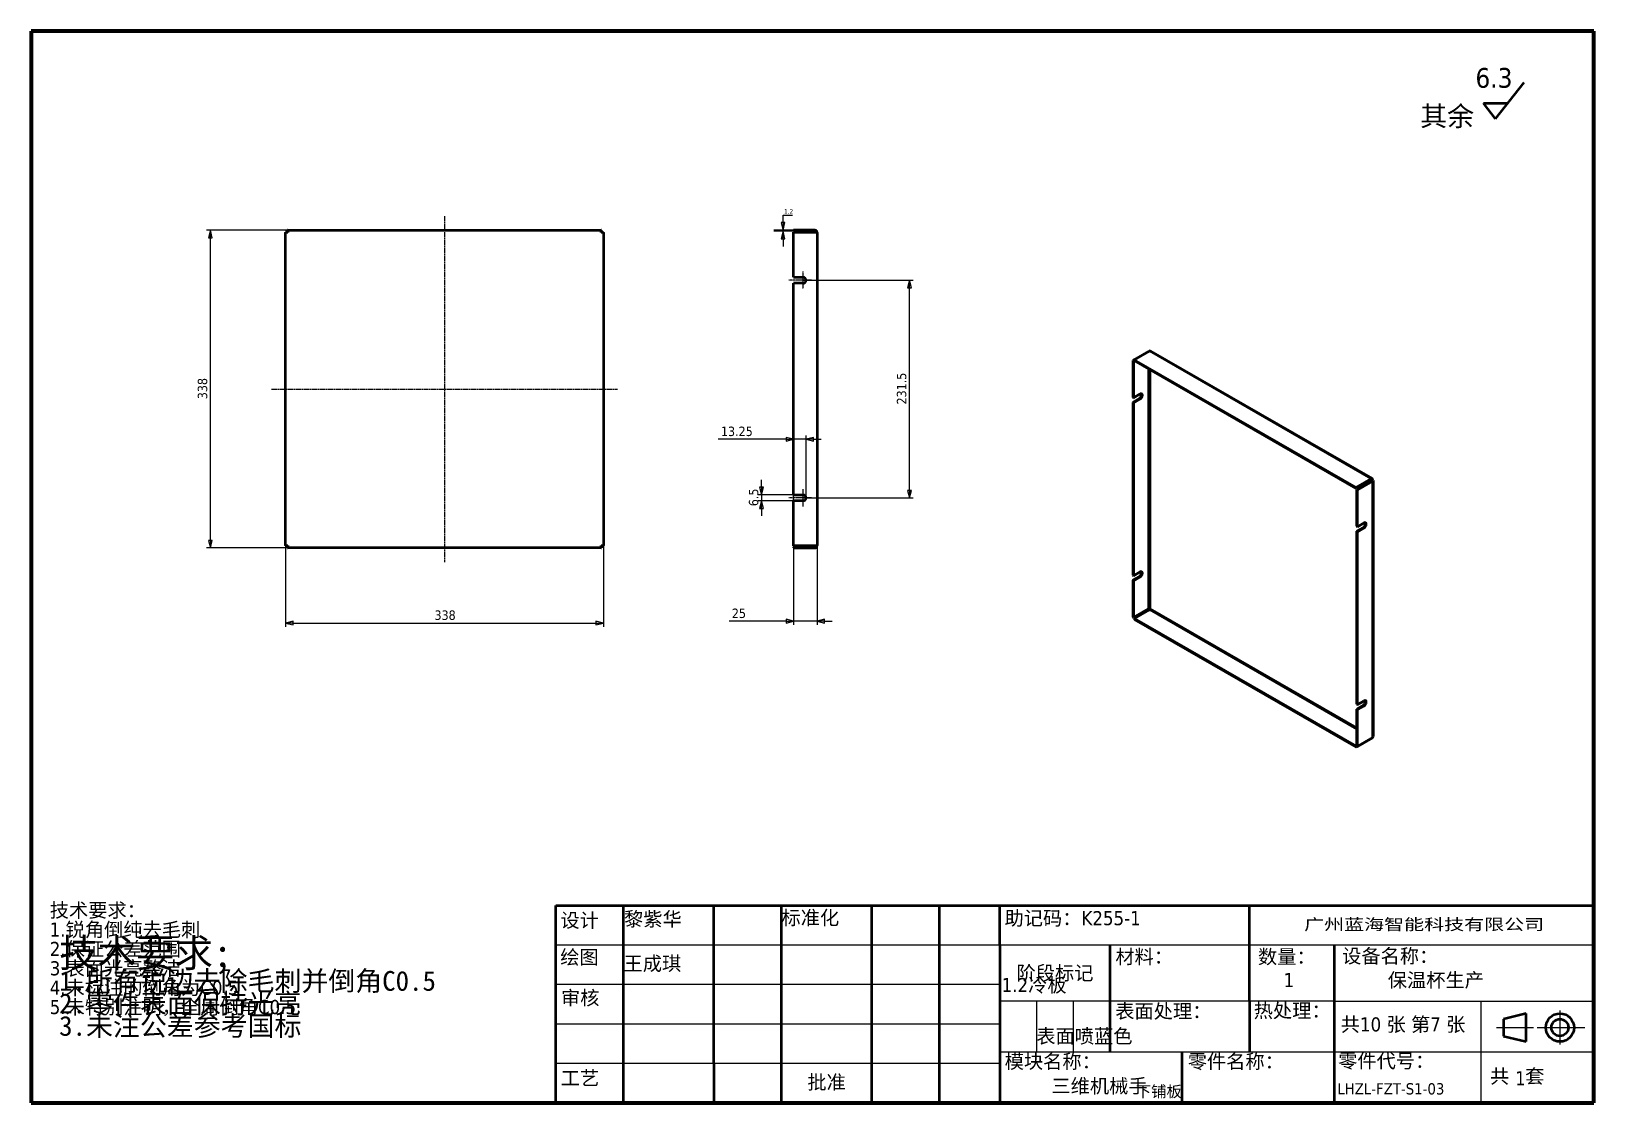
# Model space of a CAD drawing. Header units: millimetres. Extents: x 1472 to 285341, y -86221 to 5170.
# Drawn here: x 2938 to 4600, y -3296 to -2156 of the extents above; entities that cross this region are included whole.
import ezdxf
from ezdxf.enums import TextEntityAlignment as Align

# ---------------------------------------------------------------- set-up
doc = ezdxf.new("R2010")
doc.units = ezdxf.units.MM
doc.linetypes.add('CHAIN', pattern=[0.3543, 0.2362, -0.0295, 0.0591, -0.0295])
for name, color, linetype, lineweight, true_color in [('中心标记 (ISO)', 1, 'Continuous', 25, 0xff0000), ('中心线 (ISO)', 1, 'Continuous', 25, 0xff0000), ('尺寸 (ISO)', 5, 'Continuous', 25, 0x0000ff)]:
    doc.layers.add(name, color=color, linetype=linetype, lineweight=lineweight, true_color=true_color)
for name, color, linetype, lineweight in [('可见 (ISO)', 7, 'Continuous', 50), ('可见窄的 (ISO)', 7, 'Continuous', 35), ('图框 (ISO)', 7, 'Continuous', 70), ('标注线', 3, 'Continuous', 18), ('标题 (ISO)', 7, 'Continuous', 50), ('符号 (ISO)', 7, 'Continuous', 25)]:
    doc.layers.add(name, color=color, linetype=linetype, lineweight=lineweight)
doc.styles.add('DIM', font='romans.shx', dxfattribs={"width": 0.8, "bigfont": 'bigfont.shx'})
doc.styles.get("Standard").update_dxf_attribs({"font": 'arial.ttf'})
doc.styles.add('文本样式19', font='tahoma.ttf')
doc.styles.add('文本样式91', font='tahoma.ttf')
doc.styles.add('注释文本 (ISO)', font='tahoma.ttf')
doc.dimstyles.new('默认 (GB)', dxfattribs={"dimscale": 4, "dimtxt": 2.5, "dimasz": 2, "dimexe": 1, "dimexo": 0, "dimgap": 0.75, "dimtad": 1, "dimtoh": 1, "dimrnd": 1e-08, "dimdsep": 46, "dimtxsty": '注释文本 (ISO)', "dimblk": 'Filled-1', "dimcen": 0.09, "dimdle": 10, "dimclrd": 256, "dimclre": 256, "dimclrt": 256, "dimaunit": 1, "dimazin": 2, "dimtfac": 0.8, "dimtdec": 3, "dimtmove": 0, "dimatfit": 3, "dimldrblk": 'Filled-2', "dimfxl": 0, "dimtolj": 1, "dimtzin": 0, "dimlwd": -1, "dimlwe": -1, "dimarcsym": 0})
doc.dimstyles.new('默认 - 类型 1 (GB)', dxfattribs={"dimscale": 2, "dimtxt": 2.5, "dimasz": 4, "dimexe": 5, "dimexo": 0, "dimgap": 0.75, "dimtad": 1, "dimtoh": 1, "dimrnd": 1e-08, "dimdsep": 46, "dimtxsty": '注释文本 (ISO)', "dimblk": 'Filled-1', "dimcen": 0.09, "dimdle": 10, "dimclrd": 256, "dimclre": 256, "dimclrt": 256, "dimaunit": 1, "dimadec": 3, "dimazin": 2, "dimtfac": 1.4, "dimtmove": 0, "dimatfit": 3, "dimldrblk": 'Filled-1', "dimfxl": 0, "dimtolj": 1, "dimtzin": 0, "dimlwd": -1, "dimlwe": -1, "dimarcsym": 0})

msp = doc.modelspace()

# ---------------------------------------------------------------- texts
at = {"layer": '符号 (ISO)', "insert": (4270.1575, -3157.94879), "char_height": 15, "attachment_point": 1, "style": '注释文本 (ISO)'}
msp.add_mtext('{1}', dxfattribs=at)
at = {"layer": '符号 (ISO)', "insert": (4007.22124, -3217.60217), "char_height": 15, "width": 112.2807026, "attachment_point": 1, "style": '注释文本 (ISO)'}
msp.add_mtext('{表面喷蓝色}', dxfattribs=at)

# ---------------------------------------------------------------- blocks, each defined once
blk = doc.blocks.new('图框 A3-A4')
at = {"layer": '图框 (ISO)'}
for p, q in [((287, 200), (10, 200)), ((10, 200), (10, 10)), ((287, 10), (287, 200)), ((10, 10), (287, 10))]:
    blk.add_line(p, q, dxfattribs=at)
blk = doc.blocks.new('标题栏 GB1')
at = {"layer": '标题 (ISO)'}
for p, q in [((361.15, 211.7), (366.21, 218.12)), ((361.15, 211.7), (359.01, 214.46)), ((359.01, 214.46), (363.33, 214.46)), ((194.57, 65.23), (194.57, 72.23)), ((194.57, 72.23), (378.57, 72.23)), ((206.57, 65.23), (206.57, 72.23)), ((222.57, 65.23), (222.57, 72.23)), ((234.57, 65.23), (234.57, 72.23)), ((250.57, 65.23), (250.57, 72.23)), ((262.57, 65.23), (262.57, 72.23)), ((273.31, 65.23), (273.31, 72.23)), ((317.57, 65.23), (317.57, 72.23)), ((378.57, 72.23), (378.57, 65.23)), ((194.57, 37.23), (194.57, 65.23)), ((206.57, 37.23), (206.57, 65.23)), ((222.57, 44.23), (222.57, 65.23)), ((234.57, 37.23), (234.57, 65.23)), ((250.57, 37.23), (250.57, 65.23)), ((262.57, 37.23), (262.57, 65.23)), ((273.31, 65.23), (273.31, 37.23)), ((317.57, 55.23), (317.57, 65.23)), ((378.57, 65.23), (378.57, 37.23)), ((317.57, 55.23), (317.57, 46.23)), ((366.57, 53.06), (362.57, 52.06)), ((366.57, 48.06), (366.57, 53.06)), ((362.57, 52.06), (362.57, 49.06)), ((362.57, 49.06), (366.57, 48.06)), ((305.57, 46.23), (305.57, 37.23)), ((222.57, 44.23), (222.57, 37.23)), ((378.57, 37.23), (194.57, 37.23))]:
    blk.add_line(p, q, dxfattribs=at)
at = {"layer": '标题 (ISO)', "lineweight": 25}
for p, q in [((194.57, 65.23), (273.31, 65.23)), ((273.31, 65.23), (378.57, 65.23)), ((194.57, 58.23), (273.31, 58.23)), ((332.57, 55.23), (273.31, 55.23)), ((279.81, 55.23), (279.81, 46.23)), ((286.31, 55.23), (286.31, 46.23)), ((332.57, 55.23), (378.57, 55.23)), ((358.57, 55.23), (358.57, 46.23)), ((372.58, 53.56), (372.58, 47.56)), ((194.57, 51.23), (273.31, 51.23)), ((361.32, 50.56), (367.88, 50.56)), ((368.55, 50.56), (370.07, 50.56)), ((370.07, 50.56), (376.97, 50.56)), ((273.31, 46.23), (378.57, 46.23)), ((358.57, 46.23), (358.57, 37.23)), ((194.57, 44.23), (273.31, 44.23))]:
    blk.add_line(p, q, dxfattribs=at)
at = {"layer": '标题 (ISO)', "lineweight": 50}
for p, q in [((292.81, 65.23), (292.81, 46.23)), ((332.57, 65.23), (332.57, 37.23))]:
    blk.add_line(p, q, dxfattribs=at)
at = {"layer": '标题 (ISO)'}
for radius in [2.5, 1.5]:
    blk.add_circle((372.57, 50.56), radius, dxfattribs=at)
at = {"layer": '标题 (ISO)', "style": '注释文本 (ISO)'}
blk.add_text('阶段标记', height=2.5, dxfattribs=at).set_placement((283.06, 60.23), align=Align.MIDDLE_CENTER)
for s, insert, char_height, attachment_point in [('\\fTahoma|b0|i0;\\H3.5000;6.3', (357.6, 220.71), 3.5, 1), ('\\fTahoma|b0|i0;\\H3.5000;其余', (347.8, 213.91), 3.5, 1), ('\\fTahoma|b0|i0;设计', (195.38, 70.83), 2.5, 1), ('\\f仿宋|b0|i0;\\H2.5000;黎紫华', (206.66, 71.05), 2.5, 1), ('\\fTahoma|b0|i0;标准化', (234.57, 71.28), 2.5, 1), ('助记码：K255-1', (274.11, 71.21), 2.5, 1), ('\\fTahoma|b0|i0;\\W1.30;\\H2.0000;广州\\fArial|b0|i0;\\W1.30;\\H2.0000;蓝海\\fTahoma|b0|i0;\\W1.30;\\H2.0000;智能科技有限公司', (348.5, 68.73), 2, 5), ('\\fTahoma|b0|i0;绘图', (195.35, 64.28), 2.5, 1), ('\\fTahoma|b0|i0;材料：', (293.76, 64.39), 2.5, 1), ('\\fTahoma|b0|i0;数量：', (319.04, 64.37), 2.5, 1), ('\\fTahoma|b0|i0;设备名称：', (333.96, 64.5), 2.5, 1), ('保温杯生产', (342.05, 60.22), 2.5, 1), ('\\fTahoma|b0|i0;审核', (195.48, 57.07), 2.5, 1), ('\\fTahoma|b0|i0;热处理：', (318.29, 54.82), 2.5, 1), ('\\fTahoma|b0|i0;模块名称：', (274.14, 45.81), 2.5, 1), ('\\fTahoma|b0|i0;零件名称：', (306.59, 45.8), 2.5, 1), ('\\fTahoma|b0|i0;零件代号：', (333.25, 45.9), 2.5, 1), ('\\fTahoma|b0|i0;批准', (242.57, 40.73), 2.5, 5), ('三维机械手', (282.42, 41.45), 2.5, 1), ('1', (364.63, 42.81), 2.5, 1)]:
    blk.add_mtext(s, dxfattribs=dict(at, insert=insert, char_height=char_height, attachment_point=attachment_point))
at = {"layer": '标题 (ISO)', "insert": (104.85, 72.61), "char_height": 2.5, "attachment_point": 1, "line_spacing_factor": 0.823237, "style": '注释文本 (ISO)'}
blk.add_mtext('\\fTahoma|b0|i0;技术要求：\\P1.锐角倒纯去毛刺\\P2.保证公差范围\\P3.表面光亮整洁\\P4.未标注的倒角为C0.5\\P5.未特别注明，全周倒角C0.5\\P', dxfattribs=at)
at = {"layer": '标题 (ISO)', "char_height": 2.5, "attachment_point": 1, "style": '注释文本 (ISO)'}
for s, insert, width in [('\\f仿宋|b0|i0;\\H2.5000;王成琪', (206.57, 63.16), 11.2281), ('\\fTahoma|b0|i0;表面处理：', (293.74, 54.71), 17.19), ('\\fTahoma|b0|i0;工艺', (195.45, 42.85), 6.876), ('\\fTahoma|b0|i0;  共   套', (358.32, 43.18), 17.7919)]:
    blk.add_mtext(s, dxfattribs=dict(at, insert=insert, width=width))
at = {"layer": '标题 (ISO)', "insert": (333.72, 52.37), "char_height": 2.5, "width": 27.2374, "attachment_point": 1, "line_spacing_factor": 0.987884, "style": '注释文本 (ISO)'}
blk.add_mtext('共10 张 第7 张', dxfattribs=at)
at = {"layer": '标题 (ISO)'}
for tag, p, height, style in [('材料_001', (293.5, 56.7), 2.5, '注释文本 (ISO)'), ('零件代号_001', (306.4, 37.87), 2, '文本样式91'), ('描述_001', (333.1, 38.7), 2, '文本样式91')]:
    blk.add_attdef(tag, p, '', height=height, dxfattribs=dict(at, style=style))
at = {"layer": '标题 (ISO)', "style": '文本样式91'}
blk.add_attdef('热处理', text='', height=2, dxfattribs=at).set_placement((318.2, 50.63), align=Align.TOP_LEFT)
at = {"layer": '标题 (ISO)', "style": '文本样式19'}
for tag, p in [('工程核准人', (256.57, 40.73)), ('工程批准日期', (267.94, 40.73))]:
    blk.add_attdef(tag, text='', height=1, dxfattribs=at).set_placement(p, align=Align.MIDDLE_CENTER)
blk = doc.blocks.new('Filled-1')
at = {"color": 0}
for p, q in [((0, 0), (-1, 0.25)), ((-1, 0.25), (-1, -0.25)), ((-1, 0), (0, 0)), ((-1, -0.25), (0, 0))]:
    blk.add_line(p, q, dxfattribs=at)
at = {"color": 0, "flags": 128}
blk.add_lwpolyline([(-1, -0.25), (0, 0), (-1, 0.25), (-1, -0.25)], dxfattribs=at)
at = {"color": 0}
blk.add_solid([(-1, -0.25), (0, 0), (-1, 0.25), (-1, -0.25)], dxfattribs=at)
blk = doc.blocks.new('*D393')
at = {"layer": 'Defpoints', "color": 0, "transparency": 16777216}
for p in [(3208.7, -2703.2), (3546.7, -2703.2), (3546.7, -2785.6)]:
    blk.add_point(p, dxfattribs=at)
at = {"layer": '尺寸 (ISO)', "transparency": 16777216}
for p, q in [((3208.7, -2703.2), (3208.7, -2789.6)), ((3546.7, -2703.2), (3546.7, -2789.6)), ((3216.7, -2785.6), (3538.7, -2785.6))]:
    blk.add_line(p, q, dxfattribs=at)
at = {"layer": '尺寸 (ISO)', "transparency": 16777216, "xscale": 8, "yscale": 8, "zscale": 8, "rotation": 180}
blk.add_blockref('Filled-1', (3208.7, -2785.6), dxfattribs=at)
at = {"layer": '尺寸 (ISO)', "transparency": 16777216, "xscale": 8, "yscale": 8, "zscale": 8}
blk.add_blockref('Filled-1', (3546.7, -2785.6), dxfattribs=at)
at = {"layer": '尺寸 (ISO)', "transparency": 16777216, "insert": (3367.1, -2772.2), "char_height": 10, "attachment_point": 1, "style": '注释文本 (ISO)'}
blk.add_mtext('\\A1;338', dxfattribs=at)
blk = doc.blocks.new('Filled-2')
at = {"color": 0}
for p, q in [((0, 0), (-1, 0.125)), ((-1, 0.125), (-1, -0.125)), ((-1, 0), (0, 0)), ((-1, -0.125), (0, 0))]:
    blk.add_line(p, q, dxfattribs=at)
at = {"color": 0, "flags": 128}
blk.add_lwpolyline([(-1, -0.125), (0, 0), (-1, 0.125), (-1, -0.125)], dxfattribs=at)
at = {"color": 0}
blk.add_solid([(-1, -0.125), (0, 0), (-1, 0.125), (-1, -0.125)], dxfattribs=at)
blk = doc.blocks.new('*D394')
at = {"layer": 'Defpoints', "color": 0, "transparency": 16777216}
for p in [(3128.7, -2367.6), (3211.1, -2367.6), (3211.1, -2705.6)]:
    blk.add_point(p, dxfattribs=at)
at = {"layer": '尺寸 (ISO)', "transparency": 16777216}
for p, q in [((3211.1, -2367.6), (3124.7, -2367.6)), ((3128.7, -2697.6), (3128.7, -2375.6)), ((3211.1, -2705.6), (3124.7, -2705.6))]:
    blk.add_line(p, q, dxfattribs=at)
at = {"layer": '尺寸 (ISO)', "transparency": 16777216, "xscale": 8, "yscale": 8, "zscale": 8}
for p, rotation in [((3128.7, -2367.6), 90), ((3128.7, -2705.6), 270)]:
    blk.add_blockref('Filled-1', p, dxfattribs=dict(at, rotation=rotation))
at = {"layer": '尺寸 (ISO)', "transparency": 16777216, "insert": (3115.3, -2547.4), "char_height": 10, "attachment_point": 1, "rotation": 90, "style": '注释文本 (ISO)'}
blk.add_mtext('\\A1;338', dxfattribs=at)
blk = doc.blocks.new('*D388')
at = {"layer": 'Defpoints', "color": 0, "transparency": 16777216}
for p in [(3749, -2703.6), (3774, -2703.2), (3749, -2783.6)]:
    blk.add_point(p, dxfattribs=at)
at = {"layer": '尺寸 (ISO)', "transparency": 16777216}
for p, q in [((3749, -2703.6), (3749, -2787.6)), ((3774, -2703.2), (3774, -2787.6)), ((3741, -2783.6), (3680.4, -2783.6)), ((3774, -2783.6), (3749, -2783.6)), ((3782, -2783.6), (3790, -2783.6))]:
    blk.add_line(p, q, dxfattribs=at)
at = {"layer": '尺寸 (ISO)', "transparency": 16777216, "xscale": 8, "yscale": 8, "zscale": 8}
blk.add_blockref('Filled-1', (3749, -2783.6), dxfattribs=at)
at = {"layer": '尺寸 (ISO)', "transparency": 16777216, "xscale": 8, "yscale": 8, "zscale": 8, "rotation": 180}
blk.add_blockref('Filled-1', (3774, -2783.6), dxfattribs=at)
at = {"layer": '尺寸 (ISO)', "transparency": 16777216, "insert": (3683.4, -2770.2), "char_height": 10, "attachment_point": 1, "style": '注释文本 (ISO)'}
blk.add_mtext('\\A1;25', dxfattribs=at)
blk = doc.blocks.new('*D389')
at = {"layer": 'Defpoints', "color": 0, "transparency": 16777216}
for p in [(3714.9, -2655.6), (3749, -2649.1), (3749, -2655.6)]:
    blk.add_point(p, dxfattribs=at)
at = {"layer": '尺寸 (ISO)', "transparency": 16777216}
for p, q in [((3714.9, -2641.1), (3714.9, -2633.1)), ((3749, -2649.1), (3710.9, -2649.1)), ((3749, -2655.6), (3710.9, -2655.6)), ((3714.9, -2649.1), (3714.9, -2655.6)), ((3714.9, -2663.6), (3714.9, -2671.6))]:
    blk.add_line(p, q, dxfattribs=at)
at = {"layer": '尺寸 (ISO)', "transparency": 16777216, "xscale": 8, "yscale": 8, "zscale": 8}
for p, rotation in [((3714.9, -2649.1), 270), ((3714.9, -2655.6), 90)]:
    blk.add_blockref('Filled-1', p, dxfattribs=dict(at, rotation=rotation))
at = {"layer": '尺寸 (ISO)', "transparency": 16777216, "insert": (3701.5, -2661.3), "char_height": 10, "attachment_point": 1, "rotation": 90, "style": '注释文本 (ISO)'}
blk.add_mtext('\\A1;6.5', dxfattribs=at)
blk = doc.blocks.new('*D390')
at = {"layer": 'Defpoints', "color": 0, "transparency": 16777216}
for p in [(3759, -2420.9), (3872.3, -2420.9), (3762.3, -2652.4)]:
    blk.add_point(p, dxfattribs=at)
at = {"layer": '尺寸 (ISO)', "transparency": 16777216}
for p, q in [((3759, -2420.9), (3876.3, -2420.9)), ((3872.3, -2644.4), (3872.3, -2428.9)), ((3762.3, -2652.4), (3876.3, -2652.4))]:
    blk.add_line(p, q, dxfattribs=at)
at = {"layer": '尺寸 (ISO)', "transparency": 16777216, "xscale": 8, "yscale": 8, "zscale": 8}
for p, rotation in [((3872.3, -2420.9), 90), ((3872.3, -2652.4), 270)]:
    blk.add_blockref('Filled-1', p, dxfattribs=dict(at, rotation=rotation))
at = {"layer": '尺寸 (ISO)', "transparency": 16777216, "insert": (3858.9, -2553), "char_height": 10, "attachment_point": 1, "rotation": 90, "style": '注释文本 (ISO)'}
blk.add_mtext('\\A1;231.5', dxfattribs=at)
blk = doc.blocks.new('*D391')
at = {"layer": 'Defpoints', "color": 0, "transparency": 16777216}
for p in [(3762.3, -2590), (3749, -2655.6), (3762.3, -2652.4)]:
    blk.add_point(p, dxfattribs=at)
at = {"layer": '尺寸 (ISO)', "transparency": 16777216}
for p, q in [((3741, -2590), (3668.8, -2590)), ((3749, -2655.6), (3749, -2586)), ((3762.3, -2590), (3749, -2590)), ((3762.3, -2652.4), (3762.3, -2586)), ((3770.3, -2590), (3778.3, -2590))]:
    blk.add_line(p, q, dxfattribs=at)
at = {"layer": '尺寸 (ISO)', "transparency": 16777216, "xscale": 8, "yscale": 8, "zscale": 8}
blk.add_blockref('Filled-1', (3749, -2590), dxfattribs=at)
at = {"layer": '尺寸 (ISO)', "transparency": 16777216, "xscale": 8, "yscale": 8, "zscale": 8, "rotation": 180}
blk.add_blockref('Filled-1', (3762.3, -2590), dxfattribs=at)
at = {"layer": '尺寸 (ISO)', "transparency": 16777216, "insert": (3671.8, -2576.6), "char_height": 10, "attachment_point": 1, "style": '注释文本 (ISO)'}
blk.add_mtext('\\A1;13.25', dxfattribs=at)
blk = doc.blocks.new('加工')
at = {"layer": '符号 (ISO)', "insert": (-36.68, 11.05), "char_height": 2.5, "width": 80.4946, "attachment_point": 1, "line_spacing_factor": 0.683636, "style": '注释文本 (ISO)'}
blk.add_mtext('{\\fFangSong|b0|i0|c134|p49;\\H2x;技术要求\\fFangSong|b0|i0|c0|p49;;\\P\\H0.7x;1.\\fFangSong|b0|i0|c134|p49;所有锐边去除毛刺并倒角\\fFangSong|b0|i0|c0|p49;C0.5\\H2.12498x; \\H0.47059x;\\P2.\\fFangSong|b0|i0|c134|p49;零件表面保持光亮\\H1.84035x; \\H0.54337x;\\P\\fFangSong|b0|i0|c0|p49;3.\\fFangSong|b0|i0|c134|p49;未注公差参考国标\\H1.80945x; }', dxfattribs=at)
blk = doc.blocks.new('*D392')
at = {"transparency": 16777216}
for p, q in [((3737.9, -2359.6), (3737.9, -2351.6)), ((3737.9, -2351.6), (3748, -2351.6)), ((3749, -2367.6), (3727.9, -2367.6)), ((3749, -2368.8), (3727.9, -2368.8)), ((3737.9, -2368.8), (3737.9, -2367.6)), ((3737.9, -2376.8), (3737.9, -2384.8))]:
    blk.add_line(p, q, dxfattribs=at)
at = {"layer": 'Defpoints', "color": 0, "transparency": 16777216}
for p in [(3737.9, -2367.6), (3749, -2367.6), (3749, -2368.8)]:
    blk.add_point(p, dxfattribs=at)
at = {"transparency": 16777216, "xscale": 8, "yscale": 8, "zscale": 8}
for p, rotation in [((3737.9, -2367.6), 270), ((3737.9, -2368.8), 90)]:
    blk.add_blockref('Filled-1', p, dxfattribs=dict(at, rotation=rotation))
at = {"transparency": 16777216, "insert": (3743.7, -2347.6), "char_height": 5, "attachment_point": 5, "style": '注释文本 (ISO)'}
blk.add_mtext('\\A1;1.2', dxfattribs=at)
blk = doc.blocks.new('*T31')
at = {"color": 0, "linetype": 'ByBlock', "lineweight": -2, "transparency": 16777216}
for p, q in [((0, 0), (127, 0)), ((0, 0), (0, -78)), ((63.5, 0), (63.5, -78)), ((127, 0), (127, -78)), ((0, -39), (127, -39)), ((0, -78), (127, -78))]:
    blk.add_line(p, q, dxfattribs=at)
at = {"color": 0, "transparency": 16777216, "char_height": 10, "width": 60.5, "attachment_point": 5}
for s, insert in [('{\\fSimSun|b0|i0|c134|p2;料 厚}', (31.75, -19.5)), ('{\\fSimSun|b0|i0|c134|p2;件 数}', (95.25, -19.5))]:
    blk.add_mtext(s, dxfattribs=dict(at, insert=insert))
blk = doc.blocks.new('圆心打标')
at = {"layer": '标注线'}
for p, q in [((-2.5, 0), (2.5, 0)), ((0, 2.5), (0, -2.5))]:
    blk.add_line(p, q, dxfattribs=at)
blk = doc.blocks.new('拆图参数')
blk.add_blockref('*T31', (-63.5, 78))
at = {"layer": '标注线'}
blk.add_blockref('圆心打标', (67219.7, -21339.8), dxfattribs=at)
at = {"style": 'DIM', "width": 0.8}
blk.add_attdef('6', text='', height=10, dxfattribs=at).set_placement((-37.1, 18.9), align=Align.MIDDLE_LEFT)
blk.add_attdef('1', text='', height=10, dxfattribs=at).set_placement((36.6, 19.3), align=Align.MIDDLE_CENTER)

# ---------------------------------------------------------------- dimensions: what is measured, and where the dimension line sits
dim = msp.add_linear_dim(base=(3737.93113, -2367.63018), p1=(3749.01847, -2368.83018), p2=(3749.01847, -2367.63018), angle=90, dimstyle='默认 - 类型 1 (GB)')
dim.commit()
dim.dimension.update_dxf_attribs({"geometry": '*D392', "text_midpoint": (3743.69574, -2347.57813)})
at = {"layer": '尺寸 (ISO)'}
for base, p1, p2, angle, override, picture, middle in [((3128.71387, -2367.63018), (3211.11387, -2705.63018), (3211.11387, -2367.63018), 90, {"dimtoh": 0, "dimdec": 2, "dimtp": 0, "dimtm": 0, "dimtdec": 2, "dimtofl": 0, "dimatfit": 1}, '*D394', (3128.71387, -2536.71018)), ((3872.33891, -2420.88018), (3762.26847, -2652.38018), (3759.01847, -2420.88018), 90, {"dimtoh": 0, "dimdec": 2, "dimtp": 0, "dimtm": 0, "dimtdec": 2, "dimtofl": 0, "dimatfit": 1}, '*D390', (3872.33891, -2536.63018)), ((3714.87171, -2655.63018), (3749.01847, -2649.13018), (3749.01847, -2655.63018), 270, {"dimtoh": 0, "dimdec": 2, "dimtp": 0, "dimtm": 0, "dimtdec": 2, "dimtofl": 1, "dimatfit": 1}, '*D389', (3714.87171, -2652.38018)), ((3749.01847, -2783.58165), (3774.01847, -2703.23018), (3749.01847, -2703.58165), 180, {"dimtoh": 0, "dimdec": 2, "dimtp": 0, "dimtm": 0, "dimtdec": 2, "dimtofl": 1, "dimatfit": 1}, '*D388', (3690.17946, -2783.58165))]:
    dim = msp.add_linear_dim(base=base, p1=p1, p2=p2, angle=angle, dimstyle='默认 (GB)', override=override, dxfattribs=at)
    dim.commit()
    dim.dimension.update_dxf_attribs({"geometry": picture, "text_midpoint": middle, "dimtype": 160})
for base, p1, p2, override, picture, middle in [((3762.26847, -2590.01064), (3749.01847, -2655.63018), (3762.26847, -2652.38018), {"dimtoh": 0, "dimdec": 2, "dimtp": 0, "dimtm": 0, "dimtdec": 2, "dimtofl": 1, "dimatfit": 1}, '*D391', (3687.77497, -2590.01064)), ((3546.71387, -2785.63018), (3208.71387, -2703.23018), (3546.71387, -2703.23018), {"dimtoh": 0, "dimdec": 2, "dimtp": 0, "dimtm": 0, "dimtdec": 2, "dimtofl": 0, "dimatfit": 1}, '*D393', (3377.79387, -2785.63018))]:
    dim = msp.add_linear_dim(base=base, p1=p1, p2=p2, dimstyle='默认 (GB)', override=override, dxfattribs=at)
    dim.commit()
    dim.dimension.update_dxf_attribs({"geometry": picture, "text_midpoint": middle, "dimtype": 160})

# ---------------------------------------------------------------- linework, layer by layer
at = {"layer": '中心标记 (ISO)', "linetype": 'CHAIN', "ltscale": 4.49103}
for p, q in [((3768.26847, -2420.88018), (3744.01847, -2420.88018)), ((3768.26847, -2652.38018), (3744.01847, -2652.38018))]:
    msp.add_line(p, q, dxfattribs=at)
at = {"layer": '中心标记 (ISO)', "linetype": 'CHAIN', "ltscale": 3.426123}
for p, q in [((3759.01847, -2411.63018), (3759.01847, -2430.13018)), ((3759.01847, -2643.13018), (3759.01847, -2661.63018))]:
    msp.add_line(p, q, dxfattribs=at)
at = {"layer": '中心线 (ISO)', "linetype": 'CHAIN', "ltscale": 23.990969}
for p, q in [((3377.71387, -2352.63018), (3377.71387, -2720.63018)), ((3193.71387, -2536.63018), (3561.71387, -2536.63018))]:
    msp.add_line(p, q, dxfattribs=at)
at = {"layer": '可见 (ISO)'}
for p, q in [((3208.71387, -2369.67871), (3208.71387, -2370.03018)), ((3209.91387, -2369.67871), (3208.71387, -2369.67871)), ((3211.11387, -2370.03018), (3208.71387, -2370.03018)), ((3208.71387, -2703.23018), (3208.71387, -2370.03018)), ((3209.91387, -2370.03018), (3209.91387, -2369.67871)), ((3211.11387, -2367.63018), (3210.7624, -2367.63018)), ((3210.7624, -2368.83018), (3210.7624, -2367.63018)), ((3211.11387, -2368.83018), (3210.7624, -2368.83018)), ((3211.11387, -2367.63018), (3211.11387, -2370.03018)), ((3211.11387, -2367.63018), (3544.31387, -2367.63018)), ((3544.31387, -2370.03018), (3544.31387, -2367.63018)), ((3544.66534, -2367.63018), (3544.31387, -2367.63018)), ((3544.31387, -2368.83018), (3544.66534, -2368.83018)), ((3546.71387, -2370.03018), (3544.31387, -2370.03018)), ((3544.66534, -2368.83018), (3544.66534, -2367.63018)), ((3545.51387, -2370.03018), (3545.51387, -2369.67871)), ((3545.51387, -2369.67871), (3546.71387, -2369.67871)), ((3546.71387, -2370.03018), (3546.71387, -2369.67871)), ((3546.71387, -2370.03018), (3546.71387, -2703.23018)), ((3771.61847, -2367.63018), (3749.01847, -2367.63018)), ((3749.01847, -2368.83018), (3749.01847, -2367.63018)), ((3771.61847, -2368.83018), (3749.01847, -2368.83018)), ((3749.01847, -2417.63018), (3749.01847, -2369.67871)), ((3749.01847, -2369.67871), (3771.61847, -2369.67871)), ((3771.61847, -2368.83018), (3771.61847, -2367.63018)), ((3771.61847, -2369.67871), (3771.61847, -2370.03018)), ((3774.01847, -2370.03018), (3771.61847, -2370.03018)), ((3774.01847, -2370.03018), (3774.01847, -2703.23018)), ((3749.01847, -2417.63018), (3759.01847, -2417.63018)), ((3759.01847, -2424.13018), (3749.01847, -2424.13018)), ((3749.01847, -2649.13018), (3749.01847, -2424.13018)), ((4111.29563, -2505.41043), (4109.8471, -2506.24458)), ((4109.8471, -2506.24458), (4109.8471, -2545.44717)), ((4110.69563, -2506.73322), (4109.8471, -2506.24458)), ((4111.29796, -2506.38636), (4110.69563, -2506.73322)), ((4110.69563, -2506.73322), (4110.69563, -2545.93581)), ((4111.29563, -2505.40397), (4127.27624, -2496.20134)), ((4347.40067, -2641.36782), (4111.29563, -2505.40397)), ((4111.29563, -2506.38502), (4111.29563, -2505.40397)), ((4347.40067, -2642.34887), (4111.29563, -2506.38502)), ((4127.27624, -2496.20134), (4127.52477, -2496.34446)), ((4128.72245, -2496.22678), (4364.33043, -2631.90439)), ((4110.69563, -2545.93581), (4117.7667, -2541.86385)), ((4109.8471, -2545.44717), (4110.69563, -2545.93581)), ((4109.8471, -2550.76123), (4116.91817, -2546.68927)), ((4109.8471, -2550.76123), (4109.8471, -2734.70933)), ((4110.69563, -2551.24986), (4109.8471, -2550.76123)), ((4117.7667, -2547.17791), (4110.69563, -2551.24986)), ((4110.69563, -2551.24986), (4110.69563, -2735.19797)), ((4363.38128, -2632.16519), (4347.40067, -2641.36782)), ((4363.38128, -2633.14625), (4347.40067, -2642.34887)), ((4347.40067, -2642.34887), (4347.40067, -2641.36782)), ((4363.98128, -2634.18548), (4348.00067, -2643.3881)), ((4348.8492, -2643.87674), (4364.82981, -2634.67411)), ((4363.13275, -2632.02207), (4363.38128, -2632.16519)), ((4363.38128, -2633.14625), (4363.38128, -2632.16519)), ((4363.98128, -2633.49555), (4364.82981, -2633.00692)), ((4363.98128, -2634.18548), (4364.82981, -2634.67411)), ((4364.82981, -2634.67411), (4364.82981, -2634.96146)), ((4365.53275, -2633.98419), (4365.53275, -2906.39089)), ((3749.01847, -2649.13018), (3759.01847, -2649.13018)), ((3759.01847, -2655.63018), (3749.01847, -2655.63018)), ((3749.01847, -2703.58165), (3749.01847, -2655.63018)), ((4348.00067, -2682.59069), (4348.00067, -2643.3881)), ((4348.00067, -2643.3881), (4348.8492, -2643.87674)), ((4348.8492, -2683.07932), (4348.8492, -2643.87674)), ((4348.00067, -2682.59069), (4348.8492, -2683.07932)), ((4348.00067, -2687.90474), (4355.07174, -2683.83279)), ((4348.8492, -2688.39338), (4348.00067, -2687.90474)), ((4348.00067, -2871.85285), (4348.00067, -2687.90474)), ((4348.8492, -2683.07932), (4355.92026, -2679.00737)), ((4355.92026, -2684.32142), (4348.8492, -2688.39338)), ((4348.8492, -2872.34148), (4348.8492, -2688.39338)), ((3208.71387, -2703.23018), (3208.71387, -2703.58165)), ((3208.71387, -2703.23018), (3211.11387, -2703.23018)), ((3209.91387, -2703.58165), (3208.71387, -2703.58165)), ((3209.91387, -2703.23018), (3209.91387, -2703.58165)), ((3211.11387, -2704.43018), (3210.7624, -2704.43018)), ((3210.7624, -2704.43018), (3210.7624, -2705.63018)), ((3210.7624, -2705.63018), (3211.11387, -2705.63018)), ((3211.11387, -2703.23018), (3211.11387, -2705.63018)), ((3544.31387, -2705.63018), (3211.11387, -2705.63018)), ((3544.31387, -2703.23018), (3546.71387, -2703.23018)), ((3544.31387, -2705.63018), (3544.31387, -2703.23018)), ((3544.31387, -2704.43018), (3544.66534, -2704.43018)), ((3544.31387, -2705.63018), (3544.66534, -2705.63018)), ((3544.66534, -2704.43018), (3544.66534, -2705.63018)), ((3545.51387, -2703.23018), (3545.51387, -2703.58165)), ((3545.51387, -2703.58165), (3546.71387, -2703.58165)), ((3546.71387, -2703.58165), (3546.71387, -2703.23018)), ((3771.61847, -2703.58165), (3749.01847, -2703.58165)), ((3771.61847, -2704.43018), (3749.01847, -2704.43018)), ((3749.01847, -2704.43018), (3749.01847, -2705.63018)), ((3749.01847, -2705.63018), (3771.61847, -2705.63018)), ((3771.61847, -2703.23018), (3771.61847, -2703.58165)), ((3771.61847, -2703.23018), (3774.01847, -2703.23018)), ((3771.61847, -2704.43018), (3771.61847, -2705.63018)), ((4109.8471, -2734.70933), (4110.69563, -2735.19797)), ((4109.8471, -2740.02339), (4116.91817, -2735.95143)), ((4109.8471, -2740.02339), (4109.8471, -2779.22598)), ((4110.69563, -2740.51202), (4109.8471, -2740.02339)), ((4110.69563, -2735.19797), (4117.7667, -2731.12601)), ((4117.7667, -2736.44007), (4110.69563, -2740.51202)), ((4110.69563, -2740.51202), (4110.69563, -2779.71461)), ((4126.67624, -2770.51199), (4110.69563, -2779.71461)), ((4127.27624, -2771.55122), (4111.29563, -2780.75384)), ((4126.67624, -2770.22464), (4126.67624, -2770.51199)), ((4127.52477, -2771.69433), (4127.27624, -2771.55122)), ((4110.69563, -2779.71461), (4109.8471, -2779.22598)), ((4111.29563, -2780.75384), (4347.40067, -2916.71769)), ((4111.29563, -2780.75384), (4111.29563, -2781.7349)), ((4111.29563, -2781.7349), (4347.40067, -2917.69874)), ((4348.00067, -2871.85285), (4348.8492, -2872.34148)), ((4348.00067, -2877.1669), (4355.07174, -2873.09495)), ((4348.8492, -2872.34148), (4355.92026, -2868.26953)), ((4355.92026, -2873.58358), (4348.8492, -2877.65554)), ((4348.8492, -2877.65554), (4348.00067, -2877.1669)), ((4348.00067, -2916.36949), (4348.00067, -2877.1669)), ((4348.8492, -2916.85813), (4348.8492, -2877.65554)), ((4347.40067, -2917.69874), (4363.38128, -2908.49612)), ((4364.82981, -2907.6555), (4348.8492, -2916.85813)), ((4363.38128, -2908.48966), (4363.38128, -2908.49612)), ((4364.82981, -2907.36816), (4364.82981, -2907.6555)), ((4348.00299, -2916.37083), (4347.40067, -2916.71769)), ((4347.40067, -2916.71769), (4347.40067, -2917.69874)), ((4348.00067, -2916.36949), (4348.8492, -2916.85813))]:
    msp.add_line(p, q, dxfattribs=at)
for centre, radius, start, end in [((3771.61847, -2370.03018), 2.4, 0, 90), ((3771.61847, -2370.03018), 1.2, 0, 90), ((3759.01847, -2420.88018), 3.25, 270, 90), ((3759.01847, -2652.38018), 3.25, 270, 90), ((3771.61847, -2703.23018), 2.4, 270, 0), ((3771.61847, -2703.23018), 1.2, 270, 0)]:
    msp.add_arc(centre, radius, start, end, dxfattribs=at)
for centre, major_axis, ratio, start_param, end_param in [((4127.52477, -2498.30658), (1.19768, 2.0798), 0.5780931159, 0, 0.783464455), ((4116.91817, -2544.03224), (1.62185, 2.8164), 0.5780931159, 3.9250571086, 6.019560142), ((4117.7667, -2544.52088), (1.62185, 2.8164), 0.5780931159, 3.9250571086, 7.0666497622), ((4363.13275, -2633.98419), (1.19768, 2.0798), 0.5780931159, 5.4958534354, 7.0666497622), ((4363.13275, -2633.98419), (0.59884, 1.0399), 0.5780931159, 5.4958534354, 6.7693984008), ((4363.13275, -2633.98419), (1.2, 0), 0.575861701, 5.7962257128, 7.0685834706), ((4363.13275, -2633.98419), (2.4, 0), 0.575861701, 5.4977871438, 7.0685834706), ((4355.07174, -2681.17576), (1.62185, 2.8164), 0.5780931159, 3.9250571086, 6.019560142), ((4355.92026, -2681.66439), (1.62185, 2.8164), 0.5780931159, 3.9250571086, 7.0666497622), ((4116.91817, -2733.2944), (1.62185, 2.8164), 0.5780931159, 3.9250571086, 6.019560142), ((4117.7667, -2733.78304), (1.62185, 2.8164), 0.5780931159, 3.9250571086, 7.0666497622), ((4127.52477, -2770.71328), (-1.2, 0), 0.575861701, 3.926990817, 5.4977871438), ((4127.52477, -2770.71328), (-0.59884, -1.0399), 0.5780931159, 0.783464455, 2.3542607818), ((4355.07174, -2870.43792), (1.62185, 2.8164), 0.5780931159, 3.9250571086, 6.019560142), ((4355.92026, -2870.92655), (1.62185, 2.8164), 0.5780931159, 3.9250571086, 7.0666497622), ((4363.13275, -2906.39089), (2.4, 0), 0.575861701, 5.4977871438, 6.2831853072)]:
    msp.add_ellipse(centre, major_axis=major_axis, ratio=ratio, start_param=start_param, end_param=end_param, dxfattribs=at)
at = {"layer": '可见窄的 (ISO)'}
for p, q in [((4363.13275, -2632.02207), (4127.52477, -2496.34446)), ((4126.67624, -2770.22464), (4126.67624, -2515.24213)), ((4128.3733, -2516.2194), (4128.3733, -2770.22464)), ((4117.7667, -2547.17791), (4116.91817, -2546.68927)), ((4363.98128, -2633.49555), (4363.37799, -2633.14814)), ((4363.98128, -2634.18548), (4363.98128, -2633.49555)), ((4364.82981, -2907.36816), (4364.82981, -2634.96146)), ((4355.07174, -2683.83279), (4355.92026, -2684.32142)), ((4117.7667, -2736.44007), (4116.91817, -2735.95143)), ((4348.00067, -2898.65796), (4127.52477, -2771.69433)), ((4128.3733, -2770.22464), (4348.00067, -2896.69963)), ((4355.07174, -2873.09495), (4355.92026, -2873.58358))]:
    msp.add_line(p, q, dxfattribs=at)

# ---------------------------------------------------------------- block references
for p, values in [((3662.99311, 2779.4233), {'1': '1', '6': '1.2'}), ((2010.55466, 2312.38567), {'1': '1', '6': '1.2'}), ((3740.36794, -1173.13064), {'1': '1', '6': '1.2'}), ((1813.26219, -2657.50293), {'1': '1', '6': '1.2'}), ((2431.75623, -2909.13165), {'1': '1', '6': '2'})]:
    msp.add_blockref('拆图参数', p).add_auto_attribs(values)
at = {"xscale": 6, "yscale": 6, "zscale": 6}
for name, p in [('图框 A3-A4', (2878.1575, -3355.94879)), ('加工', (3187.88079, -3187.92772))]:
    msp.add_blockref(name, p, dxfattribs=at)
ref = msp.add_blockref('标题栏 GB1', (2328.73066, -3519.30001), dxfattribs=dict(xscale=6, yscale=6, zscale=6))
ref.add_attrib('零件代号_001', '下铺板', (4112.95079, -3289.92019), dxfattribs={"layer": '标题 (ISO)', "height": 12, "style": '文本样式91'})
ref.add_attrib('描述_001', 'LHZL-FZT-S1-03', (4327.33085, -3287.11012), dxfattribs={"layer": '标题 (ISO)', "height": 12.0000002, "style": '文本样式91'})
ref.add_attrib('材料_001', '1.2冷板', (3970.39998, -3178.20086), dxfattribs={"layer": '标题 (ISO)', "height": 15, "style": '注释文本 (ISO)'})

msp.set_redraw_order([(e.dxf.handle, doc.entitydb.next_handle()) for e in msp.query("TEXT MTEXT ATTDEF DIMENSION ARC_DIMENSION")])  # texts and dimensions are drawn at this point

doc.saveas('drawing.dxf')
